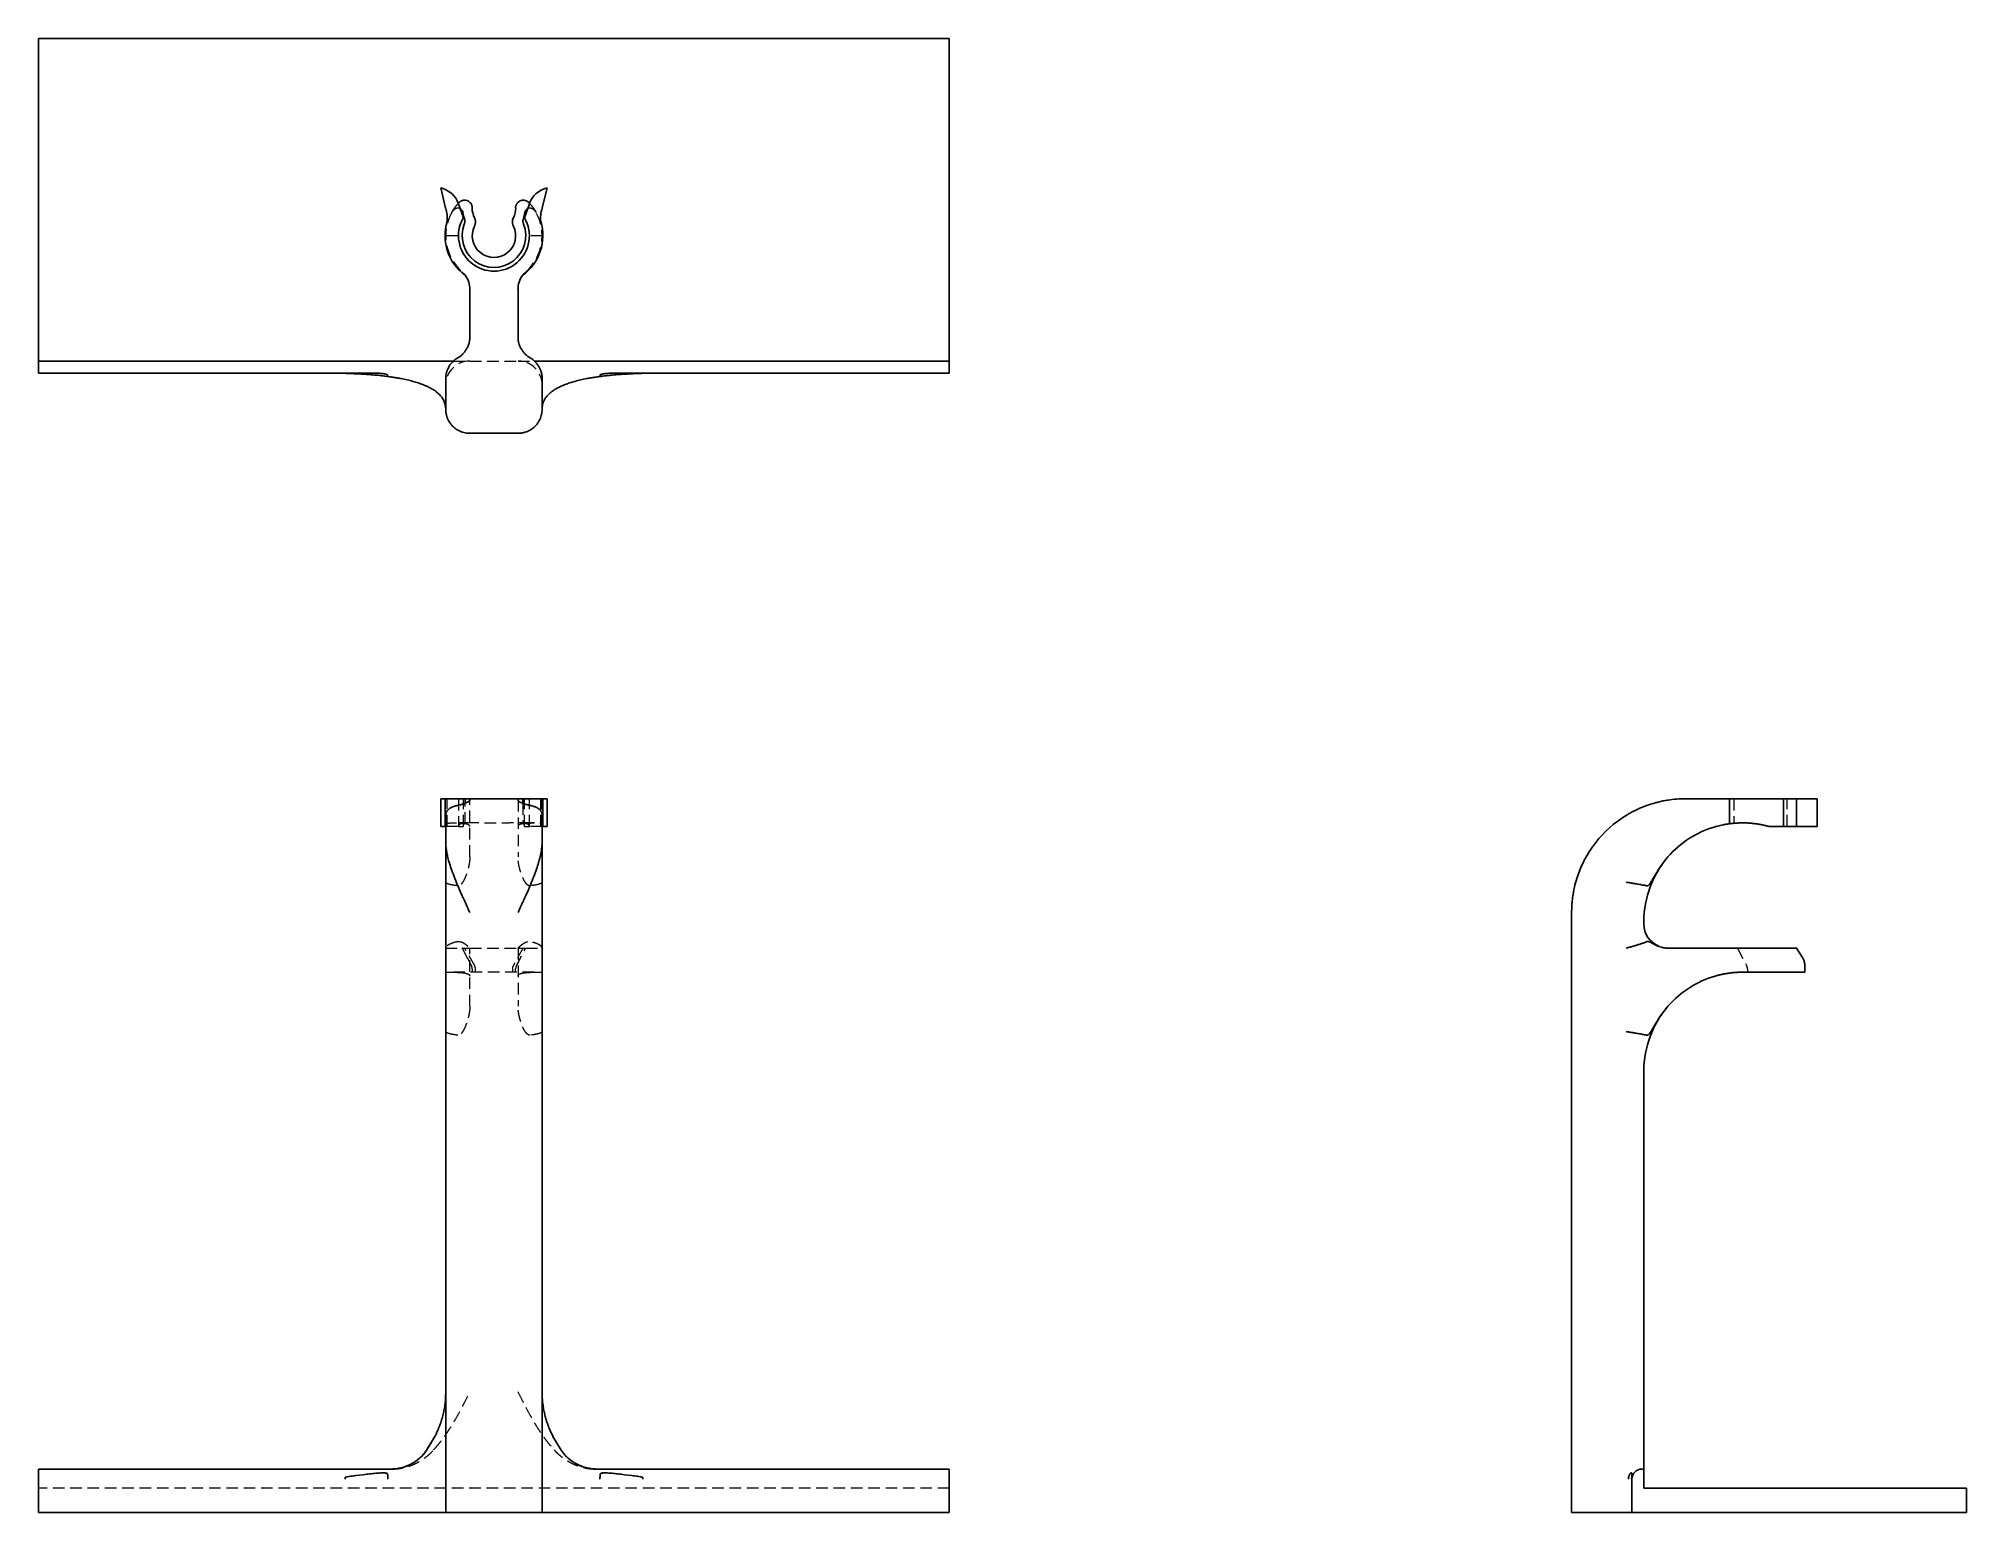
# Model space of a CAD drawing. Header units: millimetres. Extents: x 33 to 245, y 18 to 180.
import ezdxf

# ---------------------------------------------------------------- set-up
doc = ezdxf.new("R2010")
doc.units = ezdxf.units.MM
doc.linetypes.add('HIDDEN', pattern=[1.905, 1.27, -0.635])

msp = doc.modelspace()

# ---------------------------------------------------------------- linework, layer by layer
at = {"color": 7, "linetype": 'Continuous', "lineweight": 25}
for p, q in [((133, 179.69), (33, 179.69)), ((33, 144.27), (33, 179.69)), ((133, 144.27), (133, 179.69)), ((77.16, 163.28), (77.7, 161.04)), ((88.84, 163.28), (88.3, 161.04)), ((79.11, 161.53), (79.65, 160)), ((86.35, 160), (86.89, 161.53)), ((79.63, 159.97), (79.65, 160)), ((80.35, 152.11), (80.35, 148.83)), ((85.65, 152.11), (85.65, 148.83)), ((80.35, 146.92), (80.35, 148.83)), ((85.65, 148.83), (85.65, 146.92)), ((33, 144.06), (33, 144.27)), ((71.76, 144.27), (33, 144.27)), ((33, 142.95), (33, 144.06)), ((133, 144.27), (94.24, 144.27)), ((133, 144.06), (133, 144.27)), ((133, 144.06), (133, 142.95)), ((33, 142.95), (64.48, 142.95)), ((68.66, 142.95), (67.85, 142.95)), ((77.71, 138.98), (77.71, 142.33)), ((88.29, 142.33), (88.29, 138.98)), ((98.15, 142.95), (97.34, 142.95)), ((133, 142.95), (101.52, 142.95)), ((85.65, 136.33), (80.35, 136.33)), ((77.16, 93.15), (77.16, 96.19)), ((77.16, 96.19), (77.63, 96.19)), ((77.63, 96.19), (77.63, 93.14)), ((79.84, 96.19), (77.63, 96.19)), ((79.84, 95.71), (79.84, 96.19)), ((79.84, 96.19), (80.35, 96.19)), ((80.35, 96.05), (80.35, 96.19)), ((80.35, 96.19), (85.65, 96.19)), ((85.65, 96.19), (85.65, 96.05)), ((85.65, 96.19), (86.16, 96.19)), ((86.16, 96.19), (86.16, 95.71)), ((88.37, 96.19), (86.16, 96.19)), ((88.37, 93.15), (88.37, 96.19)), ((88.84, 96.19), (88.37, 96.19)), ((88.84, 93.15), (88.84, 96.19)), ((217.11, 96.19), (213.83, 96.19)), ((217.11, 96.19), (218.68, 96.19)), ((218.68, 96.19), (218.68, 93.45)), ((224.6, 96.19), (218.68, 96.19)), ((224.6, 93.15), (224.6, 96.19)), ((226.04, 96.19), (224.6, 96.19)), ((226.04, 93.15), (226.04, 96.19)), ((228.28, 96.19), (226.04, 96.19)), ((228.28, 93.15), (228.28, 96.19)), ((77.63, 93.15), (77.16, 93.15)), ((77.63, 93.15), (77.71, 93.3)), ((77.71, 93.15), (77.63, 93.15)), ((77.71, 91.38), (77.71, 94.37)), ((88.29, 94.37), (88.29, 91.38)), ((88.29, 93.3), (88.37, 93.15)), ((88.37, 93.15), (88.29, 93.15)), ((88.37, 93.15), (88.84, 93.15)), ((223.03, 93.15), (224.6, 93.15)), ((224.6, 93.15), (226.04, 93.15)), ((226.04, 93.15), (228.28, 93.15)), ((77.71, 31.04), (77.71, 91.38)), ((88.29, 91.38), (88.29, 31.04)), ((201.33, 17.81), (201.33, 83.69)), ((209.27, 82.72), (209.27, 82.44)), ((217.11, 79.79), (211.92, 79.79)), ((217.11, 79.79), (219.08, 79.79)), ((219.08, 79.79), (225.6, 79.79)), ((226.68, 78.76), (226.04, 79.79)), ((226.79, 78.55), (226.68, 78.76)), ((220.1, 77.14), (226.67, 77.14)), ((226.93, 77.14), (226.67, 77.14)), ((226.93, 77.14), (226.93, 77.95)), ((209.27, 66.31), (209.27, 31.04)), ((77.71, 31.04), (77.71, 20.46)), ((88.29, 20.46), (88.29, 31.04)), ((76.53, 26.16), (75.61, 24.64)), ((76.44, 26.01), (76.54, 26.21)), ((89.46, 26.21), (89.56, 26.01)), ((90.39, 24.64), (89.47, 26.16)), ((33, 21.46), (33, 22.57)), ((33, 22.57), (64.48, 22.57)), ((33, 17.81), (33, 21.46)), ((68.66, 21.96), (67.85, 21.86)), ((98.15, 21.86), (97.34, 21.96)), ((133, 22.57), (101.52, 22.57)), ((133, 22.57), (133, 21.46)), ((133, 17.81), (133, 21.46)), ((207.92, 21.59), (207.93, 21.64)), ((207.95, 21.86), (207.95, 21.96)), ((207.95, 17.81), (207.95, 21.46)), ((209.06, 22.57), (209.27, 22.57)), ((209.27, 22.57), (209.27, 20.46)), ((77.71, 17.81), (77.71, 20.46)), ((88.29, 17.81), (88.29, 20.46)), ((209.27, 20.46), (244.69, 20.46)), ((244.69, 17.81), (244.69, 20.46)), ((33, 17.81), (64.48, 17.81)), ((77.35, 17.81), (77.71, 17.81)), ((80.35, 17.81), (77.71, 17.81)), ((85.65, 17.81), (80.35, 17.81)), ((88.29, 17.81), (85.65, 17.81)), ((88.29, 17.81), (88.65, 17.81)), ((133, 17.81), (101.52, 17.81)), ((203.98, 17.81), (201.33, 17.81)), ((203.98, 17.81), (205.17, 17.81)), ((207.95, 17.81), (244.69, 17.81))]:
    msp.add_line(p, q, dxfattribs=at)
at = {"color": 7, "linetype": 'HIDDEN', "lineweight": 18}
for p, q in [((79.11, 158.03), (77.63, 158.03)), ((88.37, 158.03), (86.89, 158.03)), ((80.35, 144.27), (85.65, 144.27)), ((77.7, 93.15), (77.7, 96.19)), ((77.86, 93.15), (77.86, 96.19)), ((77.88, 93.15), (77.88, 96.19)), ((79.11, 96.19), (79.11, 93.14)), ((79.65, 93.15), (79.65, 96.19)), ((79.84, 93.45), (79.84, 95.71)), ((80.35, 89.81), (80.35, 96.05)), ((85.65, 96.05), (85.65, 89.81)), ((86.16, 95.71), (86.16, 93.45)), ((86.35, 93.15), (86.35, 96.19)), ((86.89, 93.15), (86.89, 96.19)), ((88.12, 96.19), (88.12, 93.15)), ((88.14, 93.15), (88.14, 96.19)), ((88.3, 93.15), (88.3, 96.19)), ((219.14, 96.19), (219.14, 93.51)), ((225, 93.15), (225, 96.19)), ((225, 93.15), (225, 96.19)), ((79.11, 93.15), (77.71, 93.15)), ((80.44, 93.55), (78.54, 93.55)), ((79.11, 93.15), (79.63, 93.15)), ((79.65, 93.15), (79.63, 93.15)), ((87.47, 93.55), (85.55, 93.55)), ((86.35, 93.15), (86.89, 93.15)), ((88.29, 93.15), (86.89, 93.15)), ((77.71, 79.79), (79.47, 79.79)), ((79.47, 79.79), (80.35, 79.79)), ((79.51, 79.79), (80.55, 77.81)), ((79.6, 79.79), (79.55, 79.79)), ((80.9, 77.83), (79.78, 79.83)), ((80.09, 78.73), (80.55, 77.81)), ((80.35, 79.79), (85.65, 79.79)), ((80.35, 73.4), (80.35, 79.79)), ((86.22, 79.83), (85.1, 77.83)), ((85.45, 77.81), (86.49, 79.79)), ((85.91, 78.73), (85.45, 77.81)), ((85.65, 79.79), (85.65, 73.4)), ((85.65, 79.79), (86.53, 79.79)), ((86.53, 79.79), (88.29, 79.79)), ((219.54, 79.79), (220.57, 77.81)), ((77.71, 77.14), (78.59, 77.14)), ((87.41, 77.14), (78.59, 77.14)), ((80.62, 77.52), (80.62, 77.14)), ((80.97, 77.14), (80.97, 77.54)), ((85.03, 77.54), (85.03, 77.14)), ((85.38, 77.14), (85.38, 77.52)), ((87.41, 77.14), (88.29, 77.14)), ((220.65, 77.52), (220.65, 77.14)), ((75.63, 24.67), (75.66, 24.69)), ((133, 20.46), (33, 20.46))]:
    msp.add_line(p, q, dxfattribs=at)
at = {"color": 7, "linetype": 'HIDDEN', "lineweight": 18, "flags": 128}
for points in [[(79.47, 154.08), (79.67, 153.89), (79.84, 153.68)], [(86.16, 153.68), (86.33, 153.89), (86.53, 154.08)]]:
    msp.add_lwpolyline(points, dxfattribs=at)
at = {"color": 7, "linetype": 'Continuous', "lineweight": 25, "flags": 128}
for points in [[(75.61, 24.64), (75.62, 24.65), (75.63, 24.67)], [(90.34, 24.69), (90.38, 24.65), (90.39, 24.64)]]:
    msp.add_lwpolyline(points, dxfattribs=at)
at = {"color": 7, "linetype": 'Continuous', "lineweight": 25}
for centre, radius, start, end in [((76.54, 160.62), 2.73, 19.4712, 76.7063), ((89.46, 160.62), 2.73, 103.2937, 160.5288), ((74.75, 159.99), 3.13, 352.8176, 19.5495), ((83, 158.03), 5.29, 136.5641, 137.6675), ((83.26, 161.12), 2.65, 180.625, 205.2018), ((82.74, 161.12), 2.65, 334.7982, 359.375), ((83, 158.03), 5.29, 42.3325, 43.4359), ((91.25, 159.99), 3.13, 160.4505, 187.1824), ((83, 158.03), 5.37, 162.9946, 233.9711), ((83, 158.03), 3.89, 150.0736, 30.4893), ((83, 158.03), 3.49, 158.8118, 21.1882), ((83.26, 161.12), 3.7, 188.6491, 198.7162), ((83, 158.03), 2.38, 153.8303, 26.1697), ((83, 158.03), 5.37, 306.0289, 17.0054), ((82.74, 161.12), 3.7, 341.2838, 351.3509), ((77.71, 152.11), 2.65, 0, 36.3813), ((88.29, 152.11), 2.65, 143.6187, 180), ((213.83, 83.69), 12.5, 90, 98.8201), ((213.83, 83.69), 12.5, 121.3289, 142.03), ((220.1, 82.72), 10.83, 106.0286, 139.0926), ((220.1, 82.72), 10.83, 139.0926, 180), ((211.92, 82.44), 2.65, 180, 247.5225), ((220.1, 66.31), 10.83, 106.0286, 139.0926), ((220.1, 66.31), 10.83, 139.0926, 180), ((209.06, 21.46), 1.11, 90, 180)]:
    msp.add_arc(centre, radius, start, end, dxfattribs=at)
at = {"color": 7, "linetype": 'HIDDEN', "lineweight": 18}
for centre, radius, start, end in [((83, 158.03), 5.29, 137.6675, 138.3582), ((83, 158.03), 5.29, 41.6418, 42.3325), ((83, 158.03), 5.29, 150.9381, 228.1897), ((83, 158.03), 5.29, 311.8103, 29.0619), ((80.35, 141.62), 2.65, 90, 180), ((85.65, 141.62), 2.65, 0, 90), ((79.98, 77.52), 0.635, 0, 27.6995), ((86.02, 77.52), 0.635, 152.3005, 180), ((220.01, 77.52), 0.635, 0, 27.6995), ((206.57, 21.83), 1.38, 349.9737, 0)]:
    msp.add_arc(centre, radius, start, end, dxfattribs=at)
for points, knots in [([(78.37, 160.6), (78.41, 160.66), (78.48, 160.78), (78.6, 160.96), (78.73, 161.15), (78.88, 161.35), (78.99, 161.48), (79.05, 161.54)], [0, 0, 0, 0, 0.174362, 0.361541, 0.561539, 0.774358, 1, 1, 1, 1]), ([(79.3, 160.99), (79.28, 161), (79.2, 161.05), (79.03, 161.06), (78.83, 161.02), (78.65, 160.92), (78.49, 160.77), (78.41, 160.66), (78.37, 160.6)], [0, 0, 0, 0, 0.063888, 0.253787, 0.432507, 0.626996, 0.811479, 1, 1, 1, 1]), ([(87.63, 160.6), (87.59, 160.66), (87.51, 160.77), (87.36, 160.91), (87.17, 161.02), (86.97, 161.06), (86.8, 161.05), (86.72, 161), (86.7, 160.99)], [0, 0, 0, 0, 0.187826, 0.371939, 0.565159, 0.7434, 0.933287, 1, 1, 1, 1]), ([(86.95, 161.54), (87, 161.49), (87.1, 161.38), (87.22, 161.22), (87.34, 161.06), (87.45, 160.9), (87.54, 160.75), (87.6, 160.65), (87.63, 160.6)], [0, 0, 0, 0, 0.188926, 0.368947, 0.540064, 0.702277, 0.855589, 1, 1, 1, 1]), ([(78.57, 144.27), (78.66, 144.27), (78.94, 144.27), (79.35, 144.27), (79.85, 144.27), (80.17, 144.27), (80.35, 144.27)], [0, 0, 0, 0, 0.138483, 0.426376, 0.677035, 1, 1, 1, 1]), ([(85.65, 144.27), (85.83, 144.27), (86.15, 144.27), (86.65, 144.27), (87.06, 144.27), (87.34, 144.27), (87.43, 144.27)], [0, 0, 0, 0, 0.322919, 0.573591, 0.861463, 1, 1, 1, 1]), ([(77.71, 93.3), (77.72, 93.34), (77.77, 93.48), (78.17, 93.55), (78.86, 93.55), (79.51, 93.49), (79.84, 93.45)], [0, 0, 0, 0, 0.1220937, 0.4149153, 0.7077025, 1, 1, 1, 1]), ([(86.89, 93.15), (86.88, 93.16), (86.88, 93.2), (86.87, 93.24), (86.85, 93.29), (86.82, 93.33), (86.78, 93.36), (86.73, 93.39), (86.67, 93.42), (86.54, 93.47), (86.27, 93.53), (85.82, 93.55), (85.23, 93.55), (84.33, 93.52), (83, 93.49), (81.67, 93.52), (80.77, 93.55), (80.18, 93.55), (79.73, 93.53), (79.43, 93.47), (79.27, 93.4), (79.18, 93.33), (79.12, 93.25), (79.12, 93.18), (79.11, 93.15)], [0, 0, 0, 0, 0.015615, 0.0312253, 0.0468363, 0.0624533, 0.0780817, 0.0937268, 0.1093938, 0.1250881, 0.1843598, 0.2502012, 0.3009379, 0.3754935, 0.5000797, 0.6245568, 0.6989626, 0.749574, 0.8153252, 0.8746031, 0.9059769, 0.9373056, 0.9686322, 1, 1, 1, 1]), ([(80.35, 93.13), (80.35, 93.14), (80.35, 93.17), (80.33, 93.22), (80.31, 93.26), (80.27, 93.29), (80.21, 93.34), (80.13, 93.38), (80, 93.42), (79.89, 93.44), (79.84, 93.45)], [0, 0, 0, 0, 0.101001, 0.2012, 0.300979, 0.400725, 0.500826, 0.668402, 0.834149, 1, 1, 1, 1]), ([(86.16, 93.45), (86.13, 93.45), (86.08, 93.44), (86.01, 93.42), (85.94, 93.4), (85.88, 93.38), (85.82, 93.36), (85.76, 93.32), (85.7, 93.27), (85.65, 93.2), (85.65, 93.15), (85.65, 93.13)], [0, 0, 0, 0, 0.082428, 0.164784, 0.247312, 0.330254, 0.413848, 0.498328, 0.665961, 0.832584, 1, 1, 1, 1]), ([(86.16, 93.45), (86.52, 93.49), (87.18, 93.55), (87.85, 93.55), (88.23, 93.48), (88.28, 93.34), (88.29, 93.3)], [0, 0, 0, 0, 0.327154, 0.586562, 0.882992, 1, 1, 1, 1]), ([(80.35, 89.81), (80.35, 89.76), (80.35, 89.66), (80.34, 89.5), (80.33, 89.33), (80.3, 89.15), (80.27, 88.97), (80.23, 88.76), (80.16, 88.47), (80.05, 88.1), (79.9, 87.66), (79.73, 87.3), (79.59, 87.06), (79.5, 86.93), (79.43, 86.83), (79.34, 86.75), (79.26, 86.69), (79.18, 86.65), (79.11, 86.63), (79.06, 86.63), (79.03, 86.63)], [0, 0, 0, 0, 0.046294, 0.094357, 0.144204, 0.195845, 0.249292, 0.307784, 0.373669, 0.498496, 0.623794, 0.74911, 0.811672, 0.844086, 0.874235, 0.907993, 0.937044, 0.959609, 0.980371, 1, 1, 1, 1]), ([(86.97, 86.63), (86.95, 86.63), (86.91, 86.63), (86.86, 86.64), (86.8, 86.66), (86.73, 86.69), (86.66, 86.75), (86.57, 86.83), (86.5, 86.93), (86.41, 87.06), (86.27, 87.3), (86.11, 87.66), (85.95, 88.1), (85.84, 88.47), (85.77, 88.76), (85.72, 89), (85.68, 89.27), (85.65, 89.55), (85.65, 89.72), (85.65, 89.81)], [0, 0, 0, 0, 0.01472, 0.029969, 0.046056, 0.063242, 0.092399, 0.12627, 0.156513, 0.189069, 0.251708, 0.376337, 0.500638, 0.625407, 0.69164, 0.750322, 0.838537, 0.921744, 1, 1, 1, 1]), ([(79.03, 86.63), (78.99, 86.64), (78.9, 86.65), (78.76, 86.67), (78.63, 86.68), (78.51, 86.71), (78.39, 86.73), (78.27, 86.75), (78.16, 86.78), (78.07, 86.8), (77.99, 86.83), (77.92, 86.85), (77.84, 86.89), (77.77, 86.93), (77.72, 86.98), (77.71, 87.01), (77.71, 87.03)], [0, 0, 0, 0, 0.0559885, 0.11384, 0.1735588, 0.2351484, 0.2986124, 0.3639539, 0.4311756, 0.5002801, 0.5459741, 0.6067103, 0.6824858, 0.7732962, 0.8791363, 1, 1, 1, 1]), ([(88.29, 87.03), (88.29, 87.02), (88.29, 87), (88.28, 86.98), (88.25, 86.96), (88.23, 86.93), (88.2, 86.91), (88.17, 86.9), (88.13, 86.88), (88.1, 86.86), (88.06, 86.85), (88.03, 86.84), (88, 86.82), (87.97, 86.81), (87.9, 86.79), (87.78, 86.76), (87.59, 86.72), (87.39, 86.69), (87.19, 86.66), (87.04, 86.64), (86.97, 86.63)], [0, 0, 0, 0, 0.057672, 0.11214, 0.163406, 0.211468, 0.256328, 0.297983, 0.336435, 0.371683, 0.403728, 0.432569, 0.458206, 0.480639, 0.499868, 0.609483, 0.714292, 0.814305, 0.909536, 1, 1, 1, 1]), ([(79.03, 80.5), (78.99, 80.49), (78.9, 80.47), (78.77, 80.44), (78.62, 80.4), (78.41, 80.33), (78.22, 80.25), (78.05, 80.17), (77.93, 80.09), (77.83, 80.01), (77.76, 79.93), (77.72, 79.86), (77.71, 79.81), (77.71, 79.79)], [0, 0, 0, 0, 0.05019, 0.108601, 0.175283, 0.250303, 0.417024, 0.499375, 0.605313, 0.708415, 0.808613, 0.905834, 1, 1, 1, 1]), ([(79.03, 80.5), (79.06, 80.5), (79.1, 80.51), (79.18, 80.51), (79.25, 80.51), (79.35, 80.49), (79.46, 80.46), (79.63, 80.38), (79.78, 80.29), (79.91, 80.19), (80.02, 80.1), (80.13, 80), (80.24, 79.91), (80.31, 79.84), (80.35, 79.8), (80.35, 79.79), (80.35, 79.79)], [0, 0, 0, 0, 0.029538, 0.060021, 0.091705, 0.124816, 0.182399, 0.250337, 0.375303, 0.437593, 0.499932, 0.611911, 0.717301, 0.816654, 0.910628, 1, 1, 1, 1]), ([(85.65, 79.79), (85.65, 79.79), (85.65, 79.79), (85.66, 79.8), (85.68, 79.82), (85.71, 79.85), (85.75, 79.9), (85.84, 79.98), (85.97, 80.09), (86.09, 80.19), (86.19, 80.26), (86.29, 80.33), (86.41, 80.4), (86.54, 80.46), (86.66, 80.5), (86.77, 80.51), (86.87, 80.52), (86.94, 80.5), (86.97, 80.5)], [0, 0, 0, 0, 0.048225, 0.097117, 0.14681, 0.197428, 0.249089, 0.364794, 0.498834, 0.560955, 0.623345, 0.685746, 0.748467, 0.816741, 0.874814, 0.918907, 0.960444, 1, 1, 1, 1]), ([(88.29, 79.79), (88.29, 79.8), (88.29, 79.83), (88.27, 79.88), (88.25, 79.93), (88.21, 79.97), (88.16, 80.02), (88.1, 80.07), (88.03, 80.12), (87.93, 80.18), (87.78, 80.25), (87.57, 80.34), (87.33, 80.41), (87.15, 80.46), (87.02, 80.49), (86.97, 80.5)], [0, 0, 0, 0, 0.058493, 0.118193, 0.179081, 0.241139, 0.304347, 0.368689, 0.434148, 0.500709, 0.583086, 0.749758, 0.847892, 0.931261, 1, 1, 1, 1]), ([(78.59, 77.14), (78.63, 77.14), (78.71, 77.14), (78.83, 77.14), (78.97, 77.13), (79.12, 77.12), (79.29, 77.11), (79.41, 77.1), (79.47, 77.1)], [0, 0, 0, 0, 0.148687, 0.30454, 0.46758, 0.637826, 0.815294, 1, 1, 1, 1]), ([(79.47, 77.1), (79.51, 77.09), (79.59, 77.09), (79.69, 77.07), (79.79, 77.06), (79.88, 77.04), (79.97, 77.02), (80.04, 77), (80.11, 76.98), (80.17, 76.95), (80.22, 76.93), (80.26, 76.9), (80.3, 76.87), (80.32, 76.83), (80.34, 76.8), (80.35, 76.76), (80.35, 76.74), (80.35, 76.72)], [0, 0, 0, 0, 0.069871, 0.139228, 0.208082, 0.276447, 0.344334, 0.411758, 0.478731, 0.545268, 0.611381, 0.677087, 0.742398, 0.807329, 0.871897, 0.936115, 1, 1, 1, 1]), ([(80.97, 77.53), (80.97, 77.59), (80.96, 77.7), (80.91, 77.79), (80.89, 77.84)], [0, 0, 0, 0, 0.500106, 1, 1, 1, 1]), ([(85.11, 77.84), (85.09, 77.79), (85.04, 77.7), (85.03, 77.59), (85.03, 77.53)], [0, 0, 0, 0, 0.499894, 1, 1, 1, 1]), ([(85.65, 76.72), (85.65, 76.74), (85.65, 76.77), (85.66, 76.81), (85.69, 76.85), (85.72, 76.88), (85.76, 76.92), (85.81, 76.95), (85.88, 76.98), (85.99, 77.01), (86.14, 77.05), (86.32, 77.08), (86.46, 77.09), (86.53, 77.1)], [0, 0, 0, 0, 0.072551, 0.144685, 0.21642, 0.287775, 0.35877, 0.429426, 0.499762, 0.61816, 0.740945, 0.8682, 1, 1, 1, 1]), ([(86.53, 77.1), (86.58, 77.1), (86.68, 77.11), (86.83, 77.12), (86.97, 77.13), (87.09, 77.14), (87.21, 77.14), (87.31, 77.14), (87.38, 77.14), (87.41, 77.14)], [0, 0, 0, 0, 0.158763, 0.3122073, 0.4603419, 0.6031766, 0.7407226, 0.8729924, 1, 1, 1, 1]), ([(80.35, 73.4), (80.35, 73.35), (80.35, 73.25), (80.34, 73.09), (80.33, 72.92), (80.3, 72.75), (80.27, 72.56), (80.23, 72.36), (80.16, 72.07), (80.05, 71.69), (79.9, 71.25), (79.73, 70.89), (79.59, 70.65), (79.5, 70.52), (79.43, 70.43), (79.34, 70.35), (79.26, 70.29), (79.18, 70.25), (79.11, 70.23), (79.06, 70.23), (79.03, 70.23)], [0, 0, 0, 0, 0.046294, 0.094357, 0.144204, 0.195845, 0.249292, 0.307784, 0.373669, 0.498496, 0.623794, 0.74911, 0.811672, 0.844086, 0.874235, 0.907993, 0.937044, 0.959609, 0.980371, 1, 1, 1, 1]), ([(86.97, 70.23), (86.95, 70.23), (86.91, 70.23), (86.86, 70.24), (86.8, 70.26), (86.73, 70.29), (86.66, 70.35), (86.57, 70.43), (86.5, 70.52), (86.41, 70.65), (86.27, 70.89), (86.11, 71.25), (85.95, 71.69), (85.84, 72.06), (85.77, 72.35), (85.72, 72.6), (85.68, 72.86), (85.65, 73.14), (85.65, 73.32), (85.65, 73.4)], [0, 0, 0, 0, 0.01472, 0.029969, 0.046056, 0.063242, 0.092399, 0.12627, 0.156513, 0.189069, 0.251708, 0.376337, 0.500638, 0.625407, 0.69164, 0.750322, 0.838537, 0.921744, 1, 1, 1, 1]), ([(79.03, 70.23), (78.99, 70.24), (78.9, 70.24), (78.76, 70.26), (78.63, 70.28), (78.51, 70.3), (78.39, 70.32), (78.27, 70.35), (78.16, 70.37), (78.07, 70.4), (77.99, 70.42), (77.92, 70.45), (77.84, 70.48), (77.77, 70.52), (77.72, 70.57), (77.71, 70.61), (77.71, 70.62)], [0, 0, 0, 0, 0.055988, 0.11384, 0.173559, 0.235148, 0.298612, 0.363954, 0.431176, 0.50028, 0.545974, 0.60671, 0.682486, 0.773296, 0.879136, 1, 1, 1, 1]), ([(88.29, 70.62), (88.29, 70.62), (88.29, 70.6), (88.28, 70.57), (88.25, 70.55), (88.23, 70.53), (88.2, 70.51), (88.17, 70.49), (88.13, 70.47), (88.1, 70.46), (88.06, 70.44), (88.03, 70.43), (88, 70.42), (87.97, 70.41), (87.9, 70.39), (87.78, 70.36), (87.59, 70.32), (87.39, 70.28), (87.19, 70.25), (87.04, 70.24), (86.97, 70.23)], [0, 0, 0, 0, 0.057672, 0.11214, 0.163406, 0.211468, 0.256328, 0.297983, 0.336435, 0.371683, 0.403728, 0.432569, 0.458206, 0.480639, 0.499868, 0.609483, 0.714292, 0.814305, 0.909536, 1, 1, 1, 1]), ([(76.39, 24.69), (76.48, 24.79), (76.65, 24.98), (76.9, 25.28), (77.15, 25.59), (77.4, 25.92), (77.64, 26.26), (77.88, 26.6), (78.12, 26.97), (78.36, 27.34), (78.67, 27.85), (79.05, 28.52), (79.47, 29.3), (79.91, 30.15), (80.19, 30.71), (80.35, 31.04)], [0, 0, 0, 0, 0.051207, 0.103417, 0.156663, 0.210974, 0.266378, 0.3229, 0.380565, 0.439396, 0.499416, 0.617638, 0.749703, 0.854497, 1, 1, 1, 1]), ([(85.65, 31.04), (85.81, 30.71), (86.09, 30.15), (86.53, 29.3), (86.95, 28.52), (87.39, 27.74), (87.82, 27.04), (88.25, 26.4), (88.69, 25.79), (89.14, 25.22), (89.45, 24.86), (89.61, 24.69)], [0, 0, 0, 0, 0.1454832, 0.2503024, 0.3823372, 0.5005952, 0.6077637, 0.7111437, 0.810872, 0.9071009, 1, 1, 1, 1]), ([(75.66, 24.69), (75.83, 24.96), (76.12, 25.4), (76.35, 25.84), (76.44, 26.01)], [0, 0, 0, 0, 0.6061355, 1, 1, 1, 1]), ([(89.56, 26.01), (89.65, 25.84), (89.88, 25.4), (90.17, 24.96), (90.34, 24.69)], [0, 0, 0, 0, 0.3938645, 1, 1, 1, 1]), ([(71.76, 22.57), (71.84, 22.57), (71.99, 22.58), (72.23, 22.59), (72.46, 22.61), (72.7, 22.65), (72.93, 22.69), (73.16, 22.74), (73.39, 22.8), (73.62, 22.87), (73.84, 22.95), (74.07, 23.04), (74.38, 23.18), (74.76, 23.37), (75.21, 23.65), (75.63, 23.96), (76.03, 24.3), (76.27, 24.56), (76.39, 24.69)], [0, 0, 0, 0, 0.04514, 0.09011, 0.134982, 0.179828, 0.22472, 0.26973, 0.314929, 0.360388, 0.406177, 0.452362, 0.499011, 0.599351, 0.698951, 0.79848, 0.89861, 1, 1, 1, 1]), ([(74.84, 23.77), (74.87, 23.79), (75.21, 24.03), (75.45, 24.37), (75.66, 24.69)], [0, 0, 0, 0, 0.064188, 1, 1, 1, 1]), ([(89.61, 24.69), (89.67, 24.63), (89.78, 24.5), (89.97, 24.31), (90.17, 24.14), (90.37, 23.97), (90.68, 23.73), (91.12, 23.44), (91.7, 23.13), (92.3, 22.89), (92.87, 22.73), (93.37, 22.63), (93.81, 22.58), (94.1, 22.58), (94.24, 22.57)], [0, 0, 0, 0, 0.050094, 0.10002, 0.149858, 0.199691, 0.249598, 0.375085, 0.499816, 0.624543, 0.748487, 0.83303, 0.916713, 1, 1, 1, 1]), ([(90.34, 24.69), (90.55, 24.37), (90.79, 24.03), (91.13, 23.79), (91.16, 23.77)], [0, 0, 0, 0, 0.935812, 1, 1, 1, 1])]:
    msp.add_open_spline(points, degree=3, knots=knots, dxfattribs=at)
at = {"color": 7, "linetype": 'Continuous', "lineweight": 25}
for points, knots in [([(79.16, 161.67), (79.18, 161.69), (79.22, 161.73), (79.29, 161.78), (79.37, 161.83), (79.46, 161.87), (79.55, 161.9), (79.66, 161.93), (79.81, 161.94), (80.02, 161.91), (80.23, 161.81), (80.39, 161.67), (80.5, 161.53), (80.57, 161.39), (80.59, 161.29), (80.61, 161.24)], [0, 0, 0, 0, 0.043275, 0.090117, 0.140559, 0.194629, 0.252346, 0.305109, 0.381831, 0.510983, 0.647235, 0.762117, 0.845196, 0.924332, 1, 1, 1, 1]), ([(79.6, 160.57), (79.59, 160.63), (79.55, 160.77), (79.44, 160.92), (79.34, 160.97), (79.3, 160.99)], [0, 0, 0, 0, 0.39432, 0.759215, 1, 1, 1, 1]), ([(80.61, 161.24), (80.61, 161.21), (80.62, 161.17), (80.62, 161.12), (80.62, 161.09)], [0, 0, 0, 0, 0.501234, 1, 1, 1, 1]), ([(85.38, 161.09), (85.38, 161.12), (85.38, 161.17), (85.39, 161.21), (85.39, 161.24)], [0, 0, 0, 0, 0.498766, 1, 1, 1, 1]), ([(85.39, 161.24), (85.4, 161.27), (85.41, 161.33), (85.45, 161.41), (85.49, 161.5), (85.54, 161.58), (85.62, 161.68), (85.77, 161.81), (85.98, 161.91), (86.19, 161.94), (86.34, 161.93), (86.47, 161.9), (86.6, 161.85), (86.74, 161.77), (86.81, 161.7), (86.84, 161.67)], [0, 0, 0, 0, 0.045053, 0.091284, 0.138804, 0.187717, 0.238116, 0.352976, 0.489241, 0.618389, 0.695096, 0.747869, 0.841941, 0.925945, 1, 1, 1, 1]), ([(86.7, 160.99), (86.66, 160.97), (86.56, 160.92), (86.45, 160.77), (86.41, 160.64), (86.4, 160.57)], [0, 0, 0, 0, 0.235001, 0.602905, 1, 1, 1, 1]), ([(79.74, 159.29), (79.75, 159.32), (79.77, 159.37), (79.79, 159.45), (79.8, 159.53), (79.81, 159.64), (79.8, 159.78), (79.77, 159.88), (79.76, 159.93)], [0, 0, 0, 0, 0.1252285, 0.2496806, 0.3743304, 0.5001475, 0.749673, 1, 1, 1, 1]), ([(80.89, 159.96), (80.9, 159.93), (80.92, 159.87), (80.95, 159.78), (80.96, 159.68), (80.97, 159.59), (80.97, 159.49), (80.96, 159.4), (80.95, 159.31), (80.92, 159.22), (80.9, 159.16), (80.89, 159.13)], [0, 0, 0, 0, 0.115709, 0.230248, 0.343626, 0.45585, 0.566931, 0.676877, 0.785697, 0.893402, 1, 1, 1, 1]), ([(85.11, 159.13), (85.1, 159.17), (85.07, 159.23), (85.05, 159.33), (85.03, 159.44), (85.03, 159.58), (85.04, 159.76), (85.09, 159.89), (85.11, 159.96)], [0, 0, 0, 0, 0.123106, 0.247063, 0.371887, 0.497592, 0.744695, 1, 1, 1, 1]), ([(86.24, 159.93), (86.24, 159.91), (86.22, 159.85), (86.2, 159.77), (86.19, 159.69), (86.19, 159.58), (86.2, 159.45), (86.24, 159.34), (86.26, 159.29)], [0, 0, 0, 0, 0.125718, 0.250384, 0.374938, 0.500322, 0.75038, 1, 1, 1, 1]), ([(80.35, 146.92), (80.35, 146.87), (80.35, 146.78), (80.34, 146.64), (80.32, 146.5), (80.3, 146.36), (80.25, 146.16), (80.16, 145.9), (80.01, 145.59), (79.81, 145.3), (79.61, 145.07), (79.41, 144.89), (79.23, 144.74), (79.1, 144.66), (79.03, 144.62)], [0, 0, 0, 0, 0.050074, 0.100052, 0.15007, 0.200262, 0.250761, 0.375255, 0.499932, 0.624721, 0.749425, 0.8336, 0.916913, 1, 1, 1, 1]), ([(86.97, 144.62), (86.93, 144.65), (86.85, 144.69), (86.74, 144.77), (86.63, 144.86), (86.52, 144.95), (86.37, 145.09), (86.19, 145.3), (86.01, 145.57), (85.87, 145.84), (85.77, 146.09), (85.7, 146.36), (85.65, 146.64), (85.65, 146.82), (85.65, 146.92)], [0, 0, 0, 0, 0.049512, 0.099112, 0.148936, 0.19912, 0.249798, 0.374978, 0.499975, 0.601452, 0.701133, 0.800069, 0.899336, 1, 1, 1, 1]), ([(71.76, 144.27), (71.84, 144.27), (71.99, 144.27), (72.23, 144.27), (72.46, 144.27), (72.7, 144.27), (72.93, 144.27), (73.16, 144.27), (73.39, 144.27), (73.62, 144.27), (73.84, 144.27), (74.07, 144.27), (74.38, 144.27), (74.76, 144.27), (75.21, 144.27), (75.63, 144.27), (76.03, 144.27), (76.27, 144.27), (76.39, 144.27)], [0, 0, 0, 0, 0.04514, 0.09011, 0.134982, 0.179828, 0.22472, 0.26973, 0.314929, 0.360388, 0.406177, 0.452362, 0.499011, 0.599351, 0.698951, 0.79848, 0.89861, 1, 1, 1, 1]), ([(76.39, 144.27), (76.61, 144.27), (77.06, 144.27), (77.69, 144.27), (78.2, 144.27), (78.48, 144.27), (78.57, 144.27)], [0, 0, 0, 0, 0.269903, 0.553849, 0.852769, 1, 1, 1, 1]), ([(79.03, 144.62), (78.99, 144.6), (78.91, 144.55), (78.79, 144.47), (78.67, 144.38), (78.56, 144.28), (78.41, 144.13), (78.22, 143.91), (78.03, 143.62), (77.89, 143.31), (77.78, 142.99), (77.72, 142.66), (77.71, 142.44), (77.71, 142.33)], [0, 0, 0, 0, 0.0497274, 0.099468, 0.1493906, 0.199662, 0.2504456, 0.3744291, 0.4993624, 0.6215878, 0.7446, 0.8701791, 1, 1, 1, 1]), ([(88.29, 142.33), (88.29, 142.39), (88.29, 142.5), (88.27, 142.67), (88.25, 142.83), (88.21, 142.99), (88.17, 143.15), (88.11, 143.31), (88.04, 143.46), (87.94, 143.66), (87.78, 143.91), (87.57, 144.15), (87.37, 144.34), (87.18, 144.5), (87.04, 144.58), (86.97, 144.62)], [0, 0, 0, 0, 0.065516, 0.129763, 0.192936, 0.255238, 0.316884, 0.378092, 0.439088, 0.500099, 0.625046, 0.749119, 0.833646, 0.917014, 1, 1, 1, 1]), ([(87.43, 144.27), (87.52, 144.27), (87.8, 144.27), (88.31, 144.27), (88.94, 144.27), (89.39, 144.27), (89.61, 144.27)], [0, 0, 0, 0, 0.147216, 0.446123, 0.730073, 1, 1, 1, 1]), ([(89.61, 144.27), (89.67, 144.27), (89.78, 144.27), (89.97, 144.27), (90.17, 144.27), (90.37, 144.27), (90.68, 144.27), (91.12, 144.27), (91.7, 144.27), (92.3, 144.27), (92.87, 144.27), (93.37, 144.27), (93.81, 144.27), (94.1, 144.27), (94.24, 144.27)], [0, 0, 0, 0, 0.050094, 0.10002, 0.149858, 0.199691, 0.249598, 0.375085, 0.499816, 0.624543, 0.748487, 0.83303, 0.916713, 1, 1, 1, 1]), ([(71.38, 142.57), (71.29, 142.58), (71.11, 142.6), (70.84, 142.64), (70.57, 142.67), (70.3, 142.7), (69.9, 142.73), (69.36, 142.78), (68.73, 142.82), (68.16, 142.86), (67.65, 142.88), (67.14, 142.9), (66.81, 142.91), (66.64, 142.92)], [0, 0, 0, 0, 0.057563, 0.114928, 0.172084, 0.229021, 0.285728, 0.427751, 0.570628, 0.678235, 0.785668, 0.892921, 1, 1, 1, 1]), ([(67.85, 142.95), (67.65, 142.95), (67.34, 142.95), (67.01, 142.94), (66.86, 142.94), (66.8, 142.94), (66.76, 142.94), (66.73, 142.94), (66.7, 142.94), (66.68, 142.94), (66.67, 142.93), (66.66, 142.93), (66.66, 142.93)], [0, 0, 0, 0, 0.498931, 0.748161, 0.816973, 0.872733, 0.902717, 0.935447, 0.955399, 0.969694, 0.985923, 1, 1, 1, 1]), ([(71.33, 142.73), (71.33, 142.73), (71.33, 142.74), (71.31, 142.76), (71.29, 142.77), (71.26, 142.79), (71.21, 142.81), (71.14, 142.83), (71.03, 142.85), (70.89, 142.87), (70.66, 142.9), (70.37, 142.92), (69.93, 142.94), (69.35, 142.95), (68.9, 142.95), (68.66, 142.95)], [0, 0, 0, 0, 0.009935, 0.020444, 0.032481, 0.04668, 0.063421, 0.09273, 0.126264, 0.184416, 0.251124, 0.369565, 0.500973, 0.740916, 1, 1, 1, 1]), ([(71.38, 142.57), (71.37, 142.57), (71.36, 142.58), (71.35, 142.61), (71.34, 142.66), (71.33, 142.71), (71.33, 142.73)], [0, 0, 0, 0, 0.168583, 0.500163, 0.779714, 1, 1, 1, 1]), ([(76.01, 141.31), (75.97, 141.33), (75.89, 141.37), (75.77, 141.44), (75.64, 141.5), (75.49, 141.56), (75.35, 141.62), (75.09, 141.73), (74.68, 141.87), (74.11, 142.04), (73.49, 142.2), (72.9, 142.32), (72.37, 142.42), (71.91, 142.49), (71.6, 142.54), (71.44, 142.56)], [0, 0, 0, 0, 0.0418961, 0.083528, 0.1249849, 0.1663624, 0.2077619, 0.2492908, 0.3740437, 0.4994756, 0.6236532, 0.7489573, 0.8323392, 0.9159072, 1, 1, 1, 1]), ([(94.56, 142.56), (94.48, 142.55), (94.32, 142.53), (94.09, 142.49), (93.86, 142.46), (93.63, 142.42), (93.4, 142.38), (93.02, 142.31), (92.51, 142.2), (91.89, 142.04), (91.32, 141.87), (90.86, 141.71), (90.5, 141.56), (90.23, 141.44), (90.07, 141.35), (89.99, 141.31)], [0, 0, 0, 0, 0.042138, 0.084104, 0.125942, 0.167691, 0.209394, 0.251096, 0.376387, 0.500578, 0.625996, 0.750763, 0.833666, 0.916482, 1, 1, 1, 1]), ([(99.36, 142.92), (99.25, 142.91), (99.05, 142.91), (98.73, 142.9), (98.42, 142.88), (98.1, 142.87), (97.78, 142.85), (97.33, 142.83), (96.74, 142.79), (96.11, 142.74), (95.56, 142.68), (95.09, 142.63), (94.78, 142.59), (94.62, 142.57)], [0, 0, 0, 0, 0.066629, 0.133345, 0.200151, 0.267047, 0.334031, 0.401101, 0.551229, 0.700313, 0.79955, 0.899465, 1, 1, 1, 1]), ([(94.67, 142.73), (94.67, 142.71), (94.66, 142.68), (94.66, 142.65), (94.65, 142.6), (94.64, 142.58), (94.63, 142.57), (94.62, 142.57)], [0, 0, 0, 0, 0.140209, 0.306994, 0.499932, 0.831492, 1, 1, 1, 1]), ([(97.34, 142.95), (97.1, 142.95), (96.65, 142.95), (96.07, 142.94), (95.63, 142.92), (95.34, 142.9), (95.11, 142.87), (94.97, 142.85), (94.86, 142.83), (94.79, 142.8), (94.72, 142.78), (94.68, 142.75), (94.67, 142.74), (94.67, 142.73)], [0, 0, 0, 0, 0.25892, 0.498738, 0.629894, 0.748216, 0.81539, 0.874067, 0.907667, 0.937047, 0.963381, 0.983375, 1, 1, 1, 1]), ([(99.34, 142.93), (99.34, 142.93), (99.33, 142.93), (99.32, 142.94), (99.3, 142.94), (99.28, 142.94), (99.24, 142.94), (99.2, 142.94), (99.14, 142.94), (98.99, 142.94), (98.66, 142.95), (98.35, 142.95), (98.15, 142.95)], [0, 0, 0, 0, 0.013884, 0.029857, 0.043954, 0.063618, 0.096052, 0.126193, 0.182028, 0.250929, 0.500624, 1, 1, 1, 1]), ([(76.81, 140.78), (76.77, 140.81), (76.69, 140.88), (76.58, 140.95), (76.51, 141.01), (76.39, 141.09), (76.24, 141.19), (76.08, 141.27), (76.01, 141.31)], [0, 0, 0, 0, 0.1855466, 0.331112, 0.4360851, 0.4999822, 0.7636137, 1, 1, 1, 1]), ([(77.71, 138.98), (77.71, 139.02), (77.71, 139.11), (77.69, 139.27), (77.66, 139.48), (77.59, 139.7), (77.5, 139.91), (77.4, 140.1), (77.28, 140.29), (77.14, 140.46), (76.98, 140.62), (76.87, 140.73), (76.81, 140.78)], [0, 0, 0, 0, 0.061556, 0.14472, 0.249439, 0.39113, 0.499259, 0.610225, 0.715655, 0.815679, 0.910421, 1, 1, 1, 1]), ([(89.19, 140.78), (89.15, 140.75), (89.08, 140.68), (88.98, 140.58), (88.88, 140.48), (88.79, 140.38), (88.71, 140.27), (88.63, 140.15), (88.56, 140.03), (88.49, 139.89), (88.41, 139.7), (88.34, 139.45), (88.3, 139.21), (88.29, 139.04), (88.29, 138.98)], [0, 0, 0, 0, 0.055357, 0.112724, 0.172129, 0.233599, 0.297165, 0.362858, 0.430709, 0.500751, 0.608649, 0.750237, 0.898863, 1, 1, 1, 1]), ([(89.99, 141.31), (89.94, 141.29), (89.84, 141.23), (89.7, 141.14), (89.56, 141.05), (89.38, 140.93), (89.27, 140.84), (89.19, 140.78)], [0, 0, 0, 0, 0.154543, 0.321261, 0.50004, 0.668894, 1, 1, 1, 1]), ([(77.71, 138.98), (77.71, 138.93), (77.71, 138.82), (77.72, 138.67), (77.75, 138.52), (77.78, 138.37), (77.82, 138.22), (77.86, 138.08), (77.92, 137.93), (77.99, 137.79), (78.11, 137.57), (78.31, 137.28), (78.63, 136.96), (79.01, 136.68), (79.37, 136.51), (79.7, 136.41), (80, 136.35), (80.23, 136.34), (80.35, 136.33)], [0, 0, 0, 0, 0.028476, 0.057718, 0.087756, 0.11862, 0.150335, 0.182928, 0.216419, 0.250831, 0.286182, 0.388514, 0.499921, 0.616658, 0.749552, 0.814248, 0.89773, 1, 1, 1, 1]), ([(85.65, 136.33), (85.7, 136.33), (85.81, 136.34), (85.97, 136.35), (86.11, 136.37), (86.24, 136.4), (86.35, 136.43), (86.46, 136.46), (86.68, 136.53), (86.99, 136.68), (87.37, 136.95), (87.67, 137.26), (87.89, 137.56), (88.05, 137.85), (88.16, 138.13), (88.23, 138.4), (88.28, 138.69), (88.29, 138.88), (88.29, 138.98)], [0, 0, 0, 0, 0.04613, 0.08881, 0.128041, 0.163822, 0.196154, 0.225037, 0.250472, 0.383348, 0.500106, 0.603813, 0.69952, 0.765959, 0.829077, 0.889012, 0.945924, 1, 1, 1, 1]), ([(79.03, 95.46), (78.99, 95.46), (78.91, 95.44), (78.79, 95.41), (78.67, 95.37), (78.56, 95.34), (78.41, 95.28), (78.22, 95.19), (78.03, 95.06), (77.89, 94.91), (77.78, 94.75), (77.72, 94.57), (77.71, 94.44), (77.71, 94.37)], [0, 0, 0, 0, 0.0497274, 0.099468, 0.1493906, 0.199662, 0.2504456, 0.3744291, 0.4993624, 0.6215878, 0.7446, 0.8701791, 1, 1, 1, 1]), ([(80.35, 96.05), (80.35, 96.04), (80.35, 96.02), (80.34, 96), (80.32, 95.97), (80.3, 95.95), (80.25, 95.91), (80.16, 95.85), (80.01, 95.77), (79.81, 95.69), (79.61, 95.62), (79.41, 95.56), (79.23, 95.51), (79.1, 95.48), (79.03, 95.46)], [0, 0, 0, 0, 0.050074, 0.100052, 0.15007, 0.200262, 0.250761, 0.375255, 0.499932, 0.624721, 0.749425, 0.8336, 0.916913, 1, 1, 1, 1]), ([(86.97, 95.46), (86.93, 95.47), (86.85, 95.49), (86.74, 95.52), (86.63, 95.55), (86.52, 95.58), (86.37, 95.62), (86.19, 95.69), (86.01, 95.76), (85.87, 95.83), (85.77, 95.89), (85.7, 95.95), (85.65, 96), (85.65, 96.03), (85.65, 96.05)], [0, 0, 0, 0, 0.049512, 0.099112, 0.148936, 0.19912, 0.249798, 0.374978, 0.499975, 0.601452, 0.701133, 0.800069, 0.899336, 1, 1, 1, 1]), ([(88.29, 94.37), (88.29, 94.41), (88.29, 94.47), (88.27, 94.57), (88.25, 94.66), (88.21, 94.75), (88.17, 94.83), (88.11, 94.91), (88.04, 94.98), (87.94, 95.08), (87.78, 95.18), (87.57, 95.29), (87.37, 95.36), (87.18, 95.42), (87.04, 95.45), (86.97, 95.46)], [0, 0, 0, 0, 0.065516, 0.129763, 0.192936, 0.255238, 0.316884, 0.378092, 0.439088, 0.500099, 0.625046, 0.749119, 0.833646, 0.917014, 1, 1, 1, 1]), ([(207.33, 94.37), (207.39, 94.41), (207.5, 94.47), (207.67, 94.57), (207.83, 94.66), (207.99, 94.75), (208.15, 94.83), (208.31, 94.91), (208.46, 94.98), (208.66, 95.08), (208.91, 95.18), (209.15, 95.29), (209.34, 95.36), (209.5, 95.42), (209.58, 95.45), (209.62, 95.46)], [0, 0, 0, 0, 0.065516, 0.129763, 0.192936, 0.255238, 0.316884, 0.378092, 0.439088, 0.500099, 0.625046, 0.749119, 0.833646, 0.917014, 1, 1, 1, 1]), ([(209.62, 95.46), (209.65, 95.47), (209.69, 95.49), (209.77, 95.52), (209.86, 95.55), (209.95, 95.58), (210.09, 95.62), (210.3, 95.69), (210.57, 95.76), (210.84, 95.83), (211.09, 95.89), (211.36, 95.95), (211.64, 96), (211.82, 96.03), (211.92, 96.05)], [0, 0, 0, 0, 0.049512, 0.099112, 0.148936, 0.19912, 0.249798, 0.374978, 0.499975, 0.601452, 0.701133, 0.800069, 0.899336, 1, 1, 1, 1]), ([(218.68, 93.45), (218.64, 93.45), (218.57, 93.44), (218.45, 93.42), (218.32, 93.4), (218.2, 93.38), (218.07, 93.36), (217.89, 93.32), (217.66, 93.27), (217.39, 93.2), (217.2, 93.15), (217.11, 93.13)], [0, 0, 0, 0, 0.082428, 0.164784, 0.247312, 0.330254, 0.413848, 0.498328, 0.665961, 0.832584, 1, 1, 1, 1]), ([(218.68, 93.45), (218.73, 93.46), (218.82, 93.47), (218.97, 93.49), (219.12, 93.5), (219.27, 93.51), (219.43, 93.52), (219.58, 93.53), (219.73, 93.54), (219.88, 93.54), (220.03, 93.55), (220.18, 93.55), (220.33, 93.55), (220.47, 93.54), (220.69, 93.53), (221, 93.51), (221.4, 93.47), (221.81, 93.42), (222.22, 93.34), (222.62, 93.25), (222.89, 93.18), (223.03, 93.15)], [0, 0, 0, 0, 0.0467624, 0.0921383, 0.1361295, 0.1787378, 0.2199655, 0.2598147, 0.298288, 0.3353884, 0.371119, 0.4054834, 0.4384856, 0.4701302, 0.5004222, 0.5856263, 0.6698898, 0.7533332, 0.8360808, 0.9182598, 1, 1, 1, 1]), ([(77.71, 91.38), (77.71, 91.32), (77.71, 91.19), (77.72, 90.98), (77.75, 90.76), (77.78, 90.54), (77.82, 90.31), (77.86, 90.07), (77.92, 89.82), (77.99, 89.56), (78.11, 89.13), (78.31, 88.49), (78.63, 87.64), (79.01, 86.69), (79.37, 85.86), (79.7, 85.12), (80, 84.46), (80.23, 83.97), (80.35, 83.69)], [0, 0, 0, 0, 0.028476, 0.057718, 0.087756, 0.11862, 0.150335, 0.182928, 0.216419, 0.250831, 0.286182, 0.388514, 0.499921, 0.616658, 0.749552, 0.814248, 0.89773, 1, 1, 1, 1]), ([(85.65, 83.69), (85.7, 83.82), (85.81, 84.05), (85.97, 84.39), (86.11, 84.7), (86.24, 84.99), (86.35, 85.24), (86.46, 85.47), (86.68, 85.97), (86.99, 86.69), (87.37, 87.62), (87.67, 88.44), (87.89, 89.11), (88.05, 89.68), (88.16, 90.15), (88.23, 90.59), (88.28, 91), (88.29, 91.26), (88.29, 91.38)], [0, 0, 0, 0, 0.04613, 0.08881, 0.128041, 0.163822, 0.196154, 0.225037, 0.250472, 0.383348, 0.500106, 0.603813, 0.69952, 0.765959, 0.829077, 0.889012, 0.945924, 1, 1, 1, 1]), ([(201.33, 83.69), (201.33, 83.82), (201.34, 84.05), (201.35, 84.39), (201.37, 84.7), (201.4, 84.99), (201.43, 85.24), (201.46, 85.47), (201.53, 85.97), (201.68, 86.69), (201.95, 87.62), (202.26, 88.44), (202.56, 89.11), (202.85, 89.68), (203.13, 90.15), (203.4, 90.59), (203.69, 91), (203.88, 91.26), (203.98, 91.38)], [0, 0, 0, 0, 0.04613, 0.08881, 0.128041, 0.163822, 0.196154, 0.225037, 0.250472, 0.383348, 0.500106, 0.603813, 0.69952, 0.765959, 0.829077, 0.889012, 0.945924, 1, 1, 1, 1]), ([(209.62, 86.63), (209.63, 86.63), (209.66, 86.63), (209.69, 86.64), (209.73, 86.66), (209.78, 86.69), (209.84, 86.75), (209.9, 86.83), (209.97, 86.93), (210.06, 87.06), (210.2, 87.3), (210.42, 87.66), (210.68, 88.1), (210.91, 88.47), (211.11, 88.76), (211.28, 89), (211.47, 89.27), (211.69, 89.55), (211.84, 89.72), (211.92, 89.81)], [0, 0, 0, 0, 0.01472, 0.029969, 0.046056, 0.063242, 0.092399, 0.12627, 0.156513, 0.189069, 0.251708, 0.376337, 0.500638, 0.625407, 0.69164, 0.750322, 0.838537, 0.921744, 1, 1, 1, 1]), ([(207.33, 87.03), (207.39, 87.02), (207.49, 87), (207.64, 86.98), (207.78, 86.96), (207.91, 86.93), (208.03, 86.91), (208.14, 86.9), (208.24, 86.88), (208.33, 86.86), (208.41, 86.85), (208.49, 86.84), (208.55, 86.82), (208.6, 86.81), (208.72, 86.79), (208.91, 86.76), (209.13, 86.72), (209.32, 86.69), (209.49, 86.66), (209.58, 86.64), (209.62, 86.63)], [0, 0, 0, 0, 0.057672, 0.11214, 0.163406, 0.211468, 0.256328, 0.297983, 0.336435, 0.371683, 0.403728, 0.432569, 0.458206, 0.480639, 0.499868, 0.609483, 0.714292, 0.814305, 0.909536, 1, 1, 1, 1]), ([(207.33, 79.79), (207.39, 79.8), (207.5, 79.83), (207.66, 79.88), (207.83, 79.93), (207.99, 79.97), (208.16, 80.02), (208.33, 80.07), (208.49, 80.12), (208.67, 80.18), (208.91, 80.25), (209.16, 80.34), (209.38, 80.41), (209.52, 80.46), (209.59, 80.49), (209.62, 80.5)], [0, 0, 0, 0, 0.058493, 0.118193, 0.179081, 0.241139, 0.304347, 0.368689, 0.434148, 0.500709, 0.583086, 0.749758, 0.847892, 0.931261, 1, 1, 1, 1]), ([(211.92, 79.79), (211.87, 79.79), (211.78, 79.79), (211.63, 79.8), (211.49, 79.82), (211.35, 79.85), (211.15, 79.9), (210.89, 79.98), (210.64, 80.09), (210.44, 80.19), (210.31, 80.26), (210.18, 80.33), (210.05, 80.4), (209.93, 80.46), (209.83, 80.5), (209.75, 80.51), (209.68, 80.52), (209.64, 80.5), (209.62, 80.5)], [0, 0, 0, 0, 0.048225, 0.097117, 0.14681, 0.197428, 0.249089, 0.364794, 0.498834, 0.560955, 0.623345, 0.685746, 0.748467, 0.816741, 0.874814, 0.918907, 0.960444, 1, 1, 1, 1]), ([(225.6, 79.79), (225.66, 79.79), (225.77, 79.79), (225.92, 79.79), (226.01, 79.79), (226.06, 79.79), (226.05, 79.79), (226.04, 79.79)], [0, 0, 0, 0, 0.236239, 0.467809, 0.710833, 0.935016, 1, 1, 1, 1]), ([(226.93, 77.95), (226.93, 77.99), (226.93, 78.08), (226.9, 78.22), (226.87, 78.39), (226.82, 78.49), (226.79, 78.55)], [0, 0, 0, 0, 0.234332, 0.470682, 0.720422, 1, 1, 1, 1]), ([(217.11, 76.72), (217.16, 76.74), (217.27, 76.77), (217.43, 76.81), (217.58, 76.85), (217.74, 76.88), (217.89, 76.92), (218.04, 76.95), (218.22, 76.98), (218.42, 77.01), (218.66, 77.05), (218.88, 77.08), (219.02, 77.09), (219.08, 77.1)], [0, 0, 0, 0, 0.072551, 0.144685, 0.21642, 0.287775, 0.35877, 0.429426, 0.499762, 0.61816, 0.740945, 0.8682, 1, 1, 1, 1]), ([(219.08, 77.1), (219.13, 77.1), (219.23, 77.11), (219.37, 77.12), (219.52, 77.13), (219.67, 77.14), (219.81, 77.14), (219.96, 77.14), (220.06, 77.14), (220.1, 77.14)], [0, 0, 0, 0, 0.158763, 0.3122073, 0.4603419, 0.6031766, 0.7407226, 0.8729924, 1, 1, 1, 1]), ([(209.62, 70.23), (209.63, 70.23), (209.66, 70.23), (209.69, 70.24), (209.73, 70.26), (209.78, 70.29), (209.84, 70.35), (209.9, 70.43), (209.97, 70.52), (210.06, 70.65), (210.2, 70.89), (210.42, 71.25), (210.68, 71.69), (210.91, 72.06), (211.11, 72.35), (211.28, 72.6), (211.47, 72.86), (211.69, 73.14), (211.84, 73.32), (211.92, 73.4)], [0, 0, 0, 0, 0.01472, 0.029969, 0.046056, 0.063242, 0.092399, 0.12627, 0.156513, 0.189069, 0.251708, 0.376337, 0.500638, 0.625407, 0.69164, 0.750322, 0.838537, 0.921744, 1, 1, 1, 1]), ([(207.33, 70.62), (207.39, 70.62), (207.49, 70.6), (207.64, 70.57), (207.78, 70.55), (207.91, 70.53), (208.03, 70.51), (208.14, 70.49), (208.24, 70.47), (208.33, 70.46), (208.41, 70.44), (208.49, 70.43), (208.55, 70.42), (208.6, 70.41), (208.72, 70.39), (208.91, 70.36), (209.13, 70.32), (209.32, 70.28), (209.49, 70.25), (209.58, 70.24), (209.62, 70.23)], [0, 0, 0, 0, 0.057672, 0.11214, 0.163406, 0.211468, 0.256328, 0.297983, 0.336435, 0.371683, 0.403728, 0.432569, 0.458206, 0.480639, 0.499868, 0.609483, 0.714292, 0.814305, 0.909536, 1, 1, 1, 1]), ([(76.54, 26.21), (76.59, 26.3), (76.68, 26.48), (76.81, 26.77), (76.93, 27.06), (77.05, 27.35), (77.16, 27.66), (77.25, 27.97), (77.35, 28.28), (77.45, 28.68), (77.55, 29.18), (77.64, 29.77), (77.7, 30.39), (77.7, 30.82), (77.71, 31.04)], [0, 0, 0, 0, 0.059143, 0.11928, 0.180419, 0.242569, 0.305736, 0.369926, 0.435148, 0.501406, 0.61594, 0.737202, 0.865216, 1, 1, 1, 1]), ([(88.29, 31.04), (88.29, 30.93), (88.29, 30.71), (88.31, 30.39), (88.33, 30.07), (88.37, 29.76), (88.41, 29.46), (88.46, 29.17), (88.51, 28.88), (88.59, 28.53), (88.7, 28.1), (88.86, 27.6), (89.04, 27.12), (89.24, 26.66), (89.39, 26.36), (89.46, 26.21)], [0, 0, 0, 0, 0.068241, 0.134789, 0.199644, 0.26281, 0.324288, 0.384082, 0.442195, 0.498629, 0.604133, 0.706994, 0.80724, 0.904898, 1, 1, 1, 1]), ([(209.27, 31.04), (209.27, 30.71), (209.27, 30.15), (209.27, 29.3), (209.27, 28.52), (209.27, 27.74), (209.27, 27.04), (209.27, 26.4), (209.27, 25.79), (209.27, 25.22), (209.27, 24.86), (209.27, 24.69)], [0, 0, 0, 0, 0.1454832, 0.2503024, 0.3823372, 0.5005952, 0.6077637, 0.7111437, 0.810872, 0.9071009, 1, 1, 1, 1]), ([(75.61, 24.64), (75.37, 24.33), (74.89, 23.73), (73.9, 23.07), (72.78, 22.64), (71.97, 22.58), (71.57, 22.55)], [0, 0, 0, 0, 0.252523, 0.502055, 0.750415, 1, 1, 1, 1]), ([(94.43, 22.55), (94.03, 22.58), (93.22, 22.64), (92.1, 23.07), (91.11, 23.73), (90.63, 24.33), (90.39, 24.64)], [0, 0, 0, 0, 0.249585, 0.497945, 0.747477, 1, 1, 1, 1]), ([(209.27, 24.69), (209.27, 24.63), (209.27, 24.5), (209.27, 24.31), (209.27, 24.14), (209.27, 23.97), (209.27, 23.73), (209.27, 23.44), (209.27, 23.13), (209.27, 22.89), (209.27, 22.73), (209.27, 22.63), (209.27, 22.58), (209.27, 22.58), (209.27, 22.57)], [0, 0, 0, 0, 0.050094, 0.10002, 0.149858, 0.199691, 0.249598, 0.375085, 0.499816, 0.624543, 0.748487, 0.83303, 0.916713, 1, 1, 1, 1]), ([(67.85, 21.86), (67.65, 21.84), (67.34, 21.8), (67.01, 21.75), (66.86, 21.72), (66.8, 21.71), (66.76, 21.69), (66.73, 21.68), (66.7, 21.67), (66.68, 21.66), (66.67, 21.65), (66.66, 21.64), (66.66, 21.64)], [0, 0, 0, 0, 0.498931, 0.748161, 0.816973, 0.872733, 0.902717, 0.935447, 0.955399, 0.969694, 0.985923, 1, 1, 1, 1]), ([(71.33, 22.02), (71.33, 22.03), (71.33, 22.05), (71.31, 22.07), (71.29, 22.08), (71.26, 22.1), (71.21, 22.12), (71.14, 22.13), (71.03, 22.15), (70.89, 22.15), (70.66, 22.16), (70.37, 22.14), (69.93, 22.11), (69.35, 22.05), (68.9, 21.99), (68.66, 21.96)], [0, 0, 0, 0, 0.009935, 0.020444, 0.032481, 0.04668, 0.063421, 0.09273, 0.126264, 0.184416, 0.251124, 0.369565, 0.500973, 0.740916, 1, 1, 1, 1]), ([(71.38, 21.46), (71.37, 21.5), (71.36, 21.59), (71.35, 21.74), (71.34, 21.9), (71.33, 21.98), (71.33, 22.02)], [0, 0, 0, 0, 0.168583, 0.500163, 0.779714, 1, 1, 1, 1]), ([(71.59, 22.57), (72.01, 22.6), (72.82, 22.64), (73.55, 22.97), (73.9, 23.13)], [0, 0, 0, 0, 0.509221, 1, 1, 1, 1]), ([(92.1, 23.13), (92.45, 22.97), (93.18, 22.64), (93.99, 22.6), (94.41, 22.57)], [0, 0, 0, 0, 0.490779, 1, 1, 1, 1]), ([(94.67, 22.02), (94.67, 22), (94.66, 21.95), (94.66, 21.86), (94.65, 21.73), (94.64, 21.59), (94.63, 21.5), (94.62, 21.46)], [0, 0, 0, 0, 0.140209, 0.306994, 0.499932, 0.831492, 1, 1, 1, 1]), ([(97.34, 21.96), (97.1, 21.99), (96.65, 22.05), (96.07, 22.11), (95.63, 22.14), (95.34, 22.16), (95.11, 22.15), (94.97, 22.15), (94.86, 22.13), (94.79, 22.11), (94.72, 22.09), (94.68, 22.06), (94.67, 22.03), (94.67, 22.02)], [0, 0, 0, 0, 0.25892, 0.498738, 0.629894, 0.748216, 0.81539, 0.874067, 0.907667, 0.937047, 0.963381, 0.983375, 1, 1, 1, 1]), ([(99.34, 21.64), (99.34, 21.64), (99.33, 21.65), (99.32, 21.66), (99.3, 21.67), (99.28, 21.68), (99.24, 21.69), (99.2, 21.71), (99.14, 21.72), (98.99, 21.75), (98.66, 21.8), (98.35, 21.84), (98.15, 21.86)], [0, 0, 0, 0, 0.013884, 0.029857, 0.043954, 0.063618, 0.096052, 0.126193, 0.182028, 0.250929, 0.500624, 1, 1, 1, 1]), ([(207.73, 22.02), (207.71, 22), (207.68, 21.95), (207.65, 21.86), (207.6, 21.73), (207.58, 21.59), (207.57, 21.5), (207.57, 21.46)], [0, 0, 0, 0, 0.140209, 0.306994, 0.499932, 0.831492, 1, 1, 1, 1]), ([(207.95, 21.96), (207.95, 21.99), (207.95, 22.05), (207.94, 22.11), (207.92, 22.14), (207.9, 22.16), (207.87, 22.15), (207.85, 22.15), (207.83, 22.13), (207.8, 22.11), (207.78, 22.09), (207.75, 22.06), (207.74, 22.03), (207.73, 22.02)], [0, 0, 0, 0, 0.25892, 0.498738, 0.629894, 0.748216, 0.81539, 0.874067, 0.907667, 0.937047, 0.963381, 0.983375, 1, 1, 1, 1]), ([(207.93, 21.64), (207.93, 21.64), (207.93, 21.64), (207.93, 21.65), (207.94, 21.69), (207.94, 21.72), (207.94, 21.75), (207.94, 21.76)], [0, 0, 0, 0, 0.017216, 0.034741, 0.0744, 0.313081, 1, 1, 1, 1]), ([(207.95, 21.78), (207.95, 21.8), (207.95, 21.82), (207.95, 21.85), (207.95, 21.86)], [0, 0, 0, 0, 0.481197, 1, 1, 1, 1])]:
    msp.add_open_spline(points, degree=3, knots=knots, dxfattribs=at)
for points in [[(80.89, 159.13), (80.88, 159.11), (80.87, 159.1), (80.86, 159.08)], [(80.87, 160), (80.88, 159.98), (80.88, 159.97), (80.89, 159.96)], [(85.11, 159.96), (85.12, 159.97), (85.12, 159.98), (85.13, 160)], [(85.14, 159.08), (85.13, 159.1), (85.12, 159.11), (85.11, 159.13)], [(66.64, 142.92), (65.95, 142.94), (65.23, 142.95), (64.48, 142.95)], [(66.66, 142.93), (66.66, 142.92), (66.65, 142.92), (66.64, 142.92)], [(71.44, 142.56), (71.42, 142.56), (71.4, 142.57), (71.38, 142.57)], [(94.62, 142.57), (94.6, 142.57), (94.58, 142.56), (94.56, 142.56)], [(99.36, 142.92), (99.35, 142.92), (99.34, 142.92), (99.34, 142.93)], [(101.52, 142.95), (100.77, 142.95), (100.05, 142.94), (99.36, 142.92)], [(64.48, 22.57), (65.67, 22.57), (68.04, 22.57), (70.41, 22.57), (71.59, 22.57)], [(66.66, 21.64), (66.66, 21.58), (66.65, 21.52), (66.64, 21.46)], [(94.41, 22.57), (95.59, 22.57), (97.96, 22.57), (100.33, 22.57), (101.52, 22.57)], [(99.36, 21.46), (99.35, 21.52), (99.34, 21.58), (99.34, 21.64)], [(207.92, 21.46), (207.92, 21.52), (207.92, 21.58), (207.93, 21.64)], [(77.35, 17.81), (76.14, 17.81), (71.85, 17.81), (64.48, 17.81)], [(88.65, 17.81), (89.86, 17.81), (94.15, 17.81), (101.52, 17.81)], [(205.17, 17.81), (207.02, 17.81), (207.95, 17.81), (207.95, 17.81)]]:
    msp.add_open_spline(points, degree=3, dxfattribs=at)

doc.saveas('drawing.dxf')
